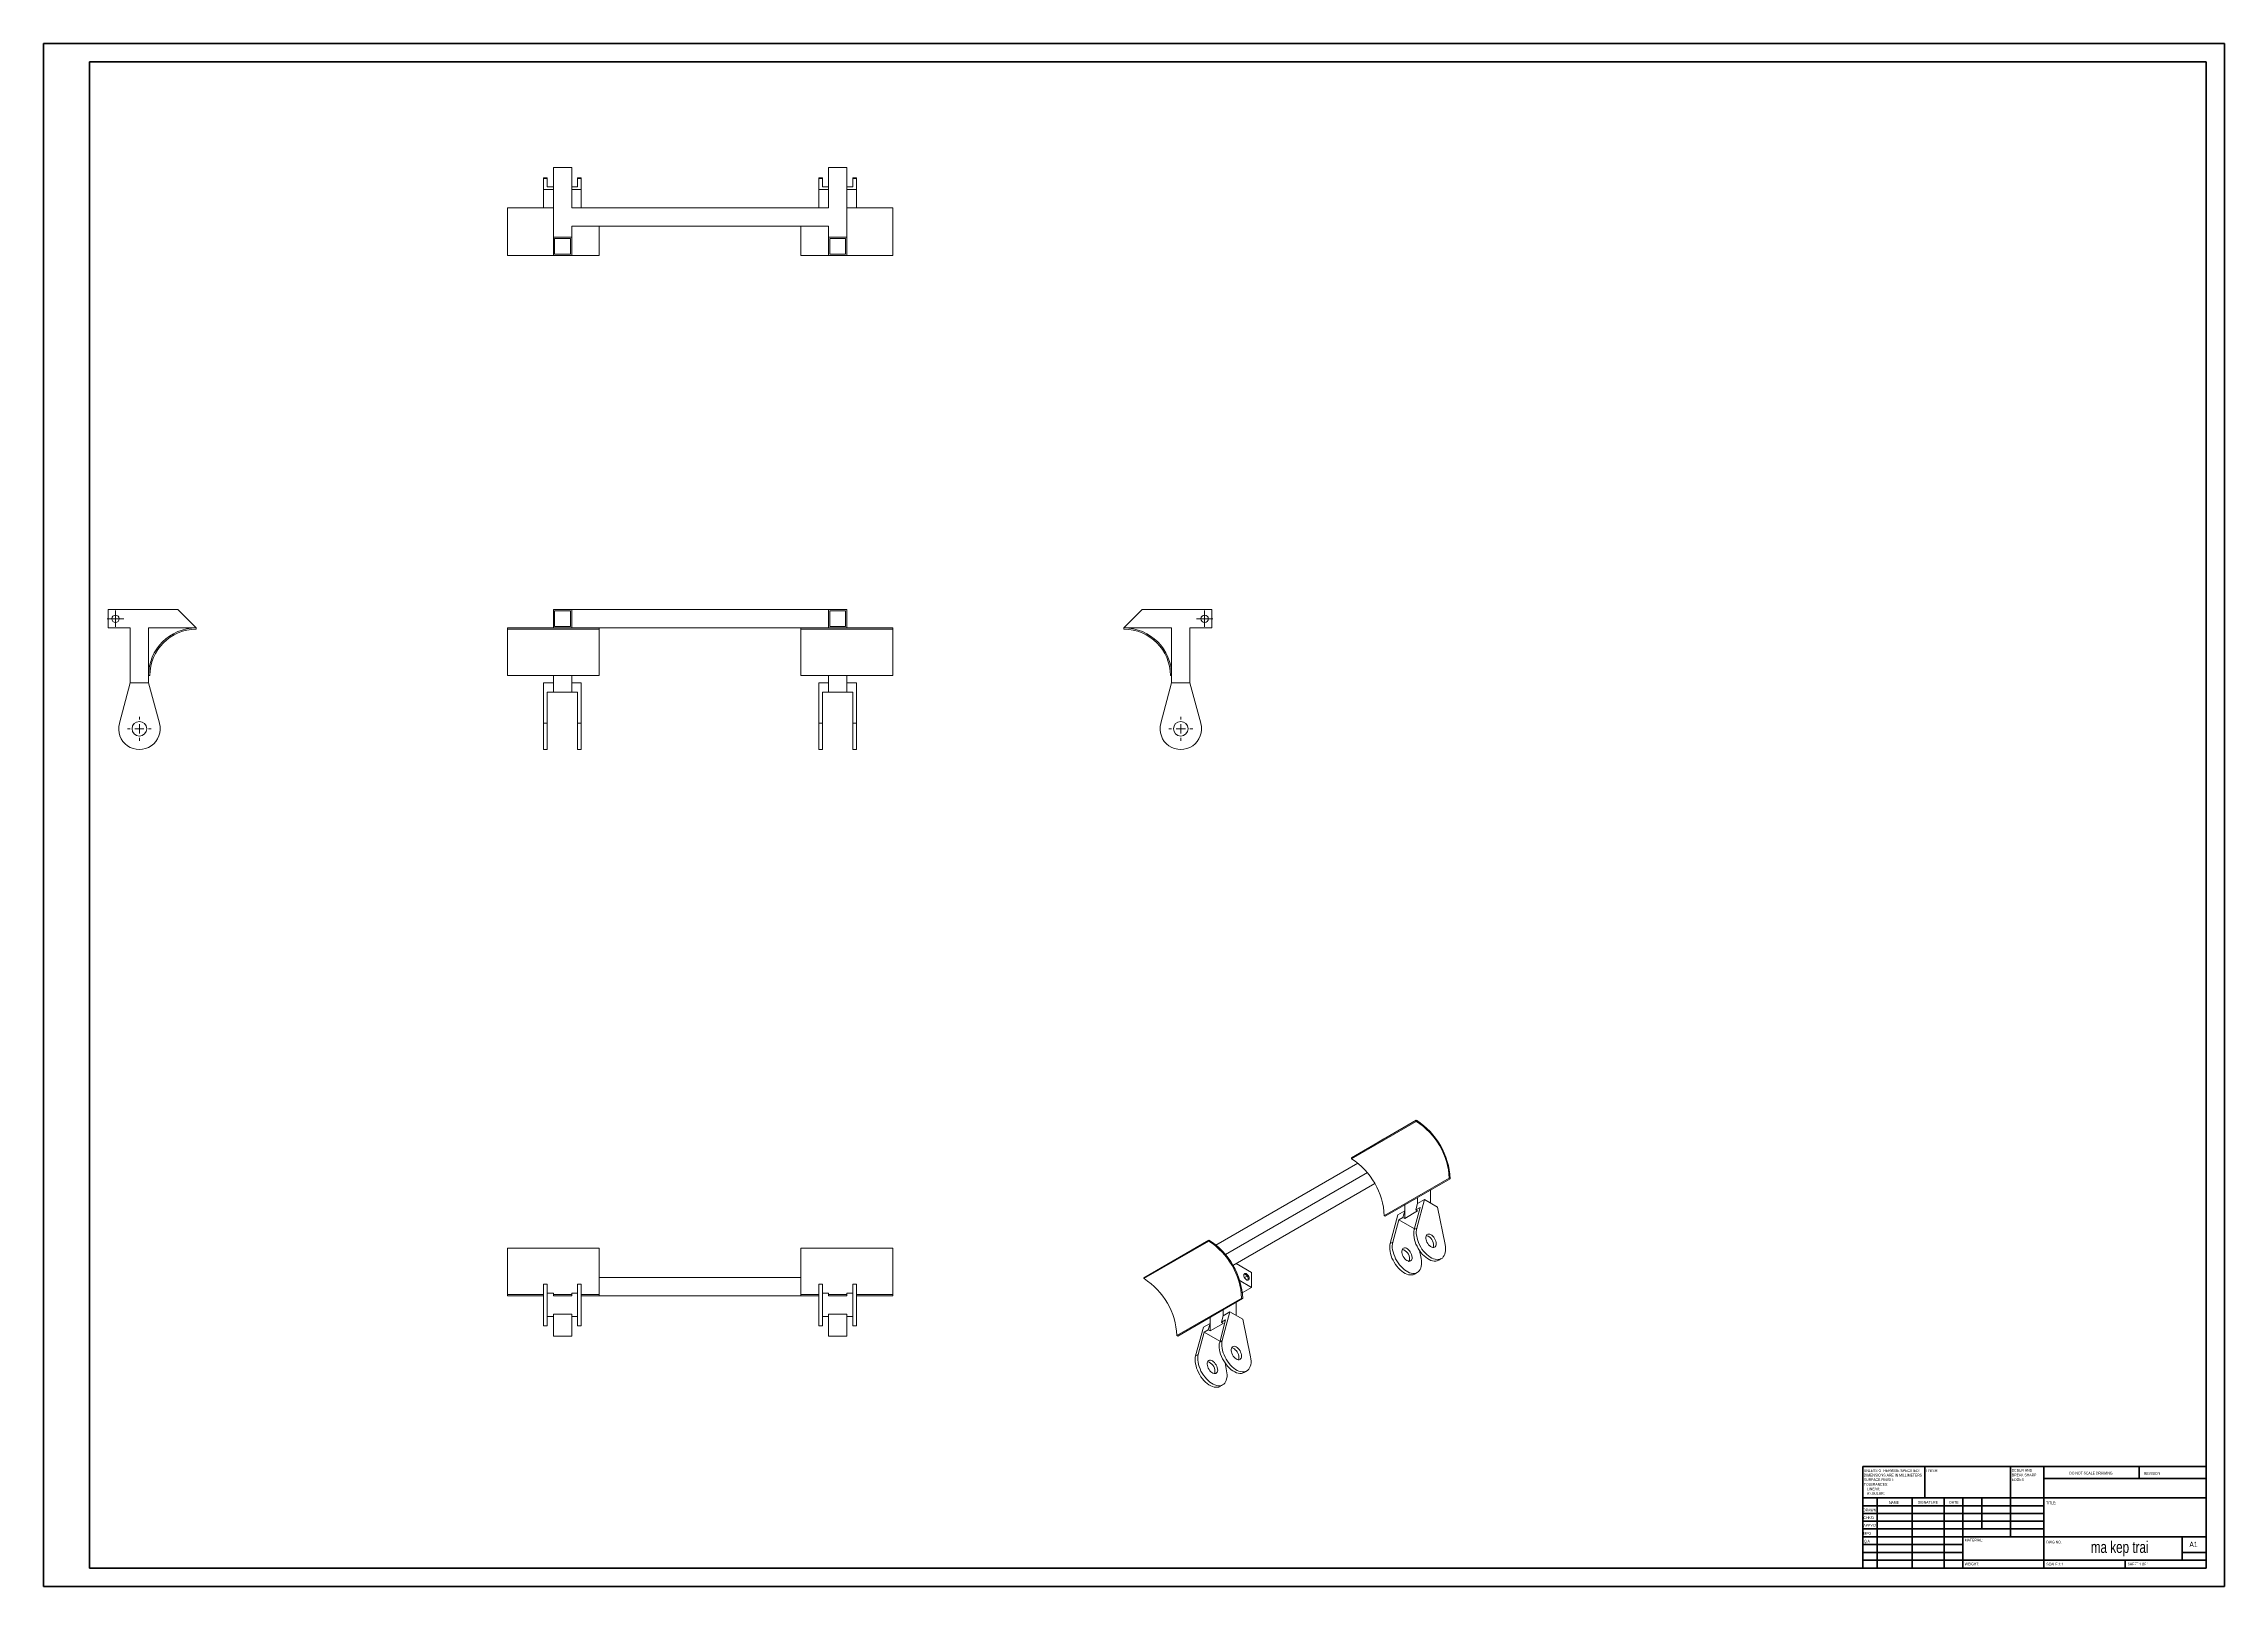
# Model space of a CAD drawing. Header units: millimetres. Extents: x 0 to 1189, y 0 to 841.
import ezdxf

# ---------------------------------------------------------------- set-up
doc = ezdxf.new("R2010")
doc.units = ezdxf.units.MM
doc.styles.add('SLDTEXTSTYLE0', font='TXT', dxfattribs={"width": 0.75})
doc.styles.add('SLDTEXTSTYLE1', font='TXT', dxfattribs={"width": 0.6875})

# ---------------------------------------------------------------- blocks, each defined once
blk = doc.blocks.new('SW_NOTE_0')
at = {"color": 0, "linetype": 'Continuous', "lineweight": 0, "char_height": 1.5, "attachment_point": 1, "style": 'SLDTEXTSTYLE0'}
for s, insert in [('DEBUR AND', (0, 1.9)), ('BREAK SHARP', (0, -0.6)), ('EDGES', (0, -3.1))]:
    blk.add_mtext(s, dxfattribs=dict(at, insert=insert))
blk = doc.blocks.new('SW_NOTE_1')
at = {"color": 0, "linetype": 'Continuous', "lineweight": 0, "char_height": 1.5, "attachment_point": 1, "style": 'SLDTEXTSTYLE0'}
for s, insert in [('UNLESS OTHERWISE SPECIFIED:', (0, 1.9)), ('TOLERANCES:', (0, -5.6)), ('DIMENSIONS ARE IN MILLIMETERS', (0, -0.6)), ('SURFACE FINISH:', (0, -3.1)), ('ANGULAR:', (1.7, -10.6)), ('LINEAR:', (1.7, -8.1))]:
    blk.add_mtext(s, dxfattribs=dict(at, insert=insert))
blk = doc.blocks.new('SW_CENTERMARKSYMBOL_0')
at = {"color": 0, "linetype": 'Continuous', "lineweight": 0}
for p, q in [((-5, 0), (-6.5, 0)), ((0, 0), (-2.5, 0)), ((0, 5), (0, 6.5)), ((0, 0), (0, 2.5)), ((0, 0), (0, -2.5)), ((0, 0), (2.5, 0)), ((5, 0), (6.5, 0)), ((0, -5), (0, -6.5))]:
    blk.add_line(p, q, dxfattribs=at)
blk = doc.blocks.new('SW_CENTERMARKSYMBOL_1')
at = {"color": 0, "linetype": 'Continuous', "lineweight": 0}
for p, q in [((-2.5, 0), (-4.5, 0)), ((0, 0), (-2.5, 0)), ((0, 2.5), (0, 4.5)), ((0, 0), (0, 2.5)), ((0, 0), (0, -2.5)), ((0, 0), (2.5, 0)), ((2.5, 0), (4.5, 0)), ((0, -2.5), (0, -4.5))]:
    blk.add_line(p, q, dxfattribs=at)
blk = doc.blocks.new('SW_CENTERMARKSYMBOL_2')
at = {"color": 0, "linetype": 'Continuous', "lineweight": 0}
for p, q in [((-5, 0), (-6.5, 0)), ((0, 0), (-2.5, 0)), ((0, 5), (0, 6.5)), ((0, 0), (0, 2.5)), ((0, 0), (0, -2.5)), ((0, 0), (2.5, 0)), ((5, 0), (6.5, 0)), ((0, -5), (0, -6.5))]:
    blk.add_line(p, q, dxfattribs=at)
blk = doc.blocks.new('SW_CENTERMARKSYMBOL_3')
at = {"color": 0, "linetype": 'Continuous', "lineweight": 0}
for p, q in [((-2.5, 0), (-4.5, 0)), ((0, 0), (-2.5, 0)), ((0, 2.5), (0, 4.5)), ((0, 0), (0, 2.5)), ((0, 0), (0, -2.5)), ((0, 0), (2.5, 0)), ((2.5, 0), (4.5, 0)), ((0, -2.5), (0, -4.5))]:
    blk.add_line(p, q, dxfattribs=at)

msp = doc.modelspace()

# ---------------------------------------------------------------- linework, layer by layer
at = {"color": 7, "linetype": 'Continuous', "lineweight": 40}
for p, q in [((0.1, 0.2), (0.1, 841.2)), ((0.1, 841.2), (1189.1, 841.2)), ((1189.1, 0.2), (1189.1, 841.2)), ((25.1, 10.2), (25.1, 831.2)), ((25.1, 831.2), (1179.1, 831.2)), ((1179.1, 10.2), (1179.1, 831.2)), ((991.9, 65.5), (1179.1, 65.5)), ((991.9, 65.5), (991.9, 10.2)), ((1025.7, 48.5), (1025.7, 65.5)), ((1072.5, 65.5), (1072.5, 27.2)), ((1090.7, 65.5), (1090.7, 10.2)), ((1142.7, 59.1), (1142.7, 65.5)), ((1179.1, 65.5), (1179.1, 10.2)), ((1179.1, 48.5), (991.9, 48.5)), ((999.7, 48.5), (999.7, 10.2)), ((1018.9, 48.5), (1018.9, 10.2)), ((1036.3, 48.5), (1036.3, 10.2)), ((1046.5, 10.2), (1046.5, 48.5)), ((1056.9, 31.5), (1056.9, 48.5)), ((1179.1, 59.1), (1090.7, 59.1)), ((1090.7, 44.2), (991.9, 44.2)), ((1090.7, 40), (991.9, 40)), ((1090.7, 35.7), (991.9, 35.7)), ((1090.7, 31.5), (991.9, 31.5)), ((1046.5, 27.2), (991.9, 27.2)), ((1046.5, 27.2), (1179.1, 27.2)), ((1166.1, 14.5), (1166.1, 27.2)), ((1046.5, 23), (991.9, 23)), ((1046.5, 18.7), (991.9, 18.7)), ((991.9, 14.5), (1179.1, 14.5)), ((1134.9, 10.2), (1134.9, 14.5)), ((1179.1, 18.7), (1166.1, 18.7)), ((0.1, 0.2), (1189.1, 0.2)), ((25.1, 10.2), (1179.1, 10.2))]:
    msp.add_line(p, q, dxfattribs=at)
at = {"color": 7, "linetype": 'Continuous', "lineweight": 15}
for p, q in [((288, 773.7), (278, 773.7)), ((278, 735.7), (278, 773.7)), ((288, 751.7), (288, 773.7)), ((428, 773.7), (438, 773.7)), ((428, 751.7), (428, 773.7)), ((438, 735.7), (438, 773.7)), ((274.7, 768), (272.7, 768)), ((272.7, 768), (272.7, 767.6)), ((272.7, 767.6), (274.7, 767.6)), ((272.7, 767.6), (272.7, 761.7)), ((272.7, 761.7), (278, 761.7)), ((272.7, 761.7), (272.7, 751.7)), ((274.7, 768), (274.7, 767.6)), ((274.7, 767.6), (274.7, 763.1)), ((274.7, 763.1), (278, 763.1)), ((288, 763.1), (291.2, 763.1)), ((293.2, 761.7), (288, 761.7)), ((293.2, 768), (291.2, 768)), ((291.2, 767.6), (291.2, 768)), ((291.2, 763.1), (291.2, 767.6)), ((293.2, 767.6), (291.2, 767.6)), ((293.2, 768), (293.2, 767.6)), ((293.2, 767.6), (293.2, 761.7)), ((293.2, 761.7), (293.2, 751.7)), ((424.7, 768), (422.7, 768)), ((422.7, 768), (422.7, 767.6)), ((422.7, 767.6), (424.7, 767.6)), ((422.7, 767.6), (422.7, 761.7)), ((422.7, 761.7), (428, 761.7)), ((422.7, 761.7), (422.7, 751.7)), ((424.7, 767.6), (424.7, 768)), ((424.7, 763.1), (424.7, 767.6)), ((428, 763.1), (424.7, 763.1)), ((441.2, 763.1), (438, 763.1)), ((443.2, 761.7), (438, 761.7)), ((443.2, 768), (441.2, 768)), ((441.2, 768), (441.2, 767.6)), ((441.2, 767.6), (441.2, 763.1)), ((443.2, 767.6), (441.2, 767.6)), ((443.2, 768), (443.2, 767.6)), ((443.2, 767.6), (443.2, 761.7)), ((443.2, 761.7), (443.2, 751.7)), ((253, 751.7), (278, 751.7)), ((253, 751.7), (253, 725.7)), ((288, 751.7), (428, 751.7)), ((463, 751.7), (438, 751.7)), ((463, 751.7), (463, 725.7)), ((288, 741.7), (428, 741.7)), ((288, 735.7), (288, 741.7)), ((303, 741.7), (303, 725.7)), ((413, 741.7), (413, 725.7)), ((428, 735.7), (428, 741.7)), ((253, 725.7), (303, 725.7)), ((288, 735.7), (278, 735.7)), ((278, 725.7), (278, 735.7)), ((278, 725.7), (288, 725.7)), ((278.7, 735), (287.3, 735)), ((278.7, 726.4), (278.7, 735)), ((287.3, 726.4), (278.7, 726.4)), ((287.3, 735), (287.3, 726.4)), ((288, 725.7), (288, 735.7)), ((463, 725.7), (413, 725.7)), ((428, 735.7), (438, 735.7)), ((428, 725.7), (428, 735.7)), ((438, 725.7), (428, 725.7)), ((437.3, 735), (428.7, 735)), ((428.7, 735), (428.7, 726.4)), ((428.7, 726.4), (437.3, 726.4)), ((437.3, 726.4), (437.3, 735)), ((438, 725.7), (438, 735.7)), ((35.3, 532.7), (35.3, 522.7)), ((73.3, 532.7), (35.3, 532.7)), ((83.3, 522.7), (73.3, 532.7)), ((288, 532.7), (278, 532.7)), ((278, 522.7), (278, 532.7)), ((278.7, 532), (287.3, 532)), ((278.7, 523.4), (278.7, 532)), ((287.3, 523.4), (278.7, 523.4)), ((287.3, 532), (287.3, 523.4)), ((288, 522.7), (288, 532.7)), ((288, 532.7), (428, 532.7)), ((428, 522.7), (428, 532.7)), ((428, 532.7), (438, 532.7)), ((437.3, 532), (428.7, 532)), ((428.7, 532), (428.7, 523.4)), ((428.7, 523.4), (437.3, 523.4)), ((437.3, 523.4), (437.3, 532)), ((438, 522.7), (438, 532.7)), ((589.1, 522.7), (599.1, 532.7)), ((599.1, 532.7), (637.1, 532.7)), ((637.1, 532.7), (637.1, 522.7)), ((47.3, 522.7), (35.3, 522.7)), ((47.3, 492.7), (47.3, 522.7)), ((83.3, 522.7), (57.3, 522.7)), ((57.3, 522.7), (57.3, 492.7)), ((83.3, 522.7), (83.3, 522)), ((253, 522.7), (253, 522)), ((253, 522.7), (303, 522.7)), ((253, 522), (303, 522)), ((253, 496.7), (253, 522)), ((278, 522.7), (288, 522.7)), ((303, 522.7), (413, 522.7)), ((303, 522.7), (303, 522)), ((303, 496.7), (303, 522)), ((463, 522.7), (413, 522.7)), ((413, 522.7), (413, 522)), ((463, 522), (413, 522)), ((413, 496.7), (413, 522)), ((438, 522.7), (428, 522.7)), ((463, 522.7), (463, 522)), ((463, 496.7), (463, 522)), ((589.1, 522.7), (615.1, 522.7)), ((589.1, 522.7), (589.1, 522)), ((615.1, 522.7), (615.1, 492.7)), ((625.1, 522.7), (637.1, 522.7)), ((625.1, 492.7), (625.1, 522.7)), ((41.4, 470.7), (47.3, 492.7)), ((47.3, 492.7), (57.3, 492.7)), ((58, 496.7), (57.3, 496.7)), ((57.3, 492.7), (63.2, 470.7)), ((253, 496.7), (303, 496.7)), ((272.7, 492.7), (278, 492.7)), ((272.7, 492.7), (272.7, 470.7)), ((278, 487.7), (274.7, 487.7)), ((274.7, 487.7), (274.7, 470.7)), ((278, 496.7), (278, 492.7)), ((278, 492.7), (278, 487.7)), ((278, 487.7), (288, 487.7)), ((288, 496.7), (288, 492.7)), ((288, 492.7), (288, 487.7)), ((293.2, 492.7), (288, 492.7)), ((291.2, 487.7), (288, 487.7)), ((291.2, 470.7), (291.2, 487.7)), ((293.2, 492.7), (293.2, 470.7)), ((463, 496.7), (413, 496.7)), ((422.7, 492.7), (428, 492.7)), ((422.7, 492.7), (422.7, 470.7)), ((424.7, 487.7), (428, 487.7)), ((424.7, 470.7), (424.7, 487.7)), ((428, 496.7), (428, 492.7)), ((428, 492.7), (428, 487.7)), ((438, 487.7), (428, 487.7)), ((438, 496.7), (438, 492.7)), ((438, 492.7), (438, 487.7)), ((443.2, 492.7), (438, 492.7)), ((438, 487.7), (441.2, 487.7)), ((441.2, 487.7), (441.2, 470.7)), ((443.2, 492.7), (443.2, 470.7)), ((615.1, 492.7), (609.2, 470.7)), ((614.4, 496.7), (615.1, 496.7)), ((625.1, 492.7), (615.1, 492.7)), ((631, 470.7), (625.1, 492.7)), ((272.7, 470.7), (274.7, 470.7)), ((272.7, 470.7), (272.7, 456.4)), ((274.7, 470.7), (274.7, 456.4)), ((293.2, 470.7), (291.2, 470.7)), ((291.2, 456.4), (291.2, 470.7)), ((293.2, 470.7), (293.2, 456.4)), ((422.7, 470.7), (422.7, 456.4)), ((422.7, 470.7), (424.7, 470.7)), ((424.7, 456.4), (424.7, 470.7)), ((443.2, 470.7), (441.2, 470.7)), ((441.2, 470.7), (441.2, 456.4)), ((443.2, 470.7), (443.2, 456.4)), ((272.7, 456.4), (274.7, 456.4)), ((291.2, 456.4), (293.2, 456.4)), ((422.7, 456.4), (424.7, 456.4)), ((441.2, 456.4), (443.2, 456.4)), ((748.5, 254.3), (713.2, 233.9)), ((748.5, 253.7), (713.2, 233.3)), ((748.5, 254.3), (748.5, 253.7)), ((730.8, 244.1), (723.8, 240)), ((723.8, 240), (730.8, 244.1)), ((730.8, 244.1), (724.8, 240.6)), ((724.8, 240.6), (730.8, 244.1)), ((730.8, 244.1), (737.9, 248.1)), ((730.8, 244.1), (737.9, 248.1)), ((730.8, 244.1), (736.9, 247.6)), ((736.9, 247.6), (730.8, 244.1)), ((730.8, 244.1), (730.8, 244.1)), ((737.9, 248.1), (737.9, 248.1)), ((639.2, 186.3), (716.6, 230.9)), ((713.2, 233.9), (713.2, 233.3)), ((644.4, 181.1), (721.8, 225.8)), ((648.4, 175.2), (725.8, 219.9)), ((766.4, 222.7), (731.1, 202.3)), ((766.9, 222.4), (731.6, 202)), ((756.3, 209.2), (756.3, 216.3)), ((766.4, 222.7), (766.9, 222.4)), ((731.1, 202.3), (731.6, 202)), ((738.4, 202.7), (734.3, 187.1)), ((738.4, 202.7), (742.2, 204.9)), ((742.2, 204.9), (741.2, 201.3)), ((742.2, 208.1), (742.2, 204.9)), ((749.2, 204.9), (742.2, 200.8)), ((742.2, 204.9), (742.2, 200.8)), ((750.6, 206.7), (747.4, 194.7)), ((749.2, 209), (748.3, 205.4)), ((748.3, 205.4), (750.6, 206.7)), ((749.2, 204.9), (748.3, 205.4)), ((752.9, 211.1), (748.8, 195.5)), ((749.2, 212.2), (749.2, 209)), ((752.9, 211.1), (749.2, 209)), ((760, 207), (752.9, 211.1)), ((764.2, 186.6), (760, 207)), ((735.7, 187.9), (738.9, 200)), ((738.9, 200), (741.2, 201.3)), ((738.9, 200), (747.5, 195.1)), ((741.2, 201.3), (742.2, 200.8)), ((748.8, 195.5), (747.4, 194.7)), ((253, 184.6), (303, 184.6)), ((253, 159.3), (253, 184.6)), ((303, 159.3), (303, 184.6)), ((463, 184.6), (413, 184.6)), ((413, 159.3), (413, 184.6)), ((463, 159.3), (463, 184.6)), ((600, 168.5), (635.4, 189)), ((600, 168), (635.4, 188.4)), ((617.7, 178.8), (624.8, 182.8)), ((617.7, 178.8), (624.8, 182.8)), ((618.7, 179.3), (624.8, 182.8)), ((624.8, 182.8), (618.7, 179.3)), ((624.8, 182.8), (631.9, 186.9)), ((631.9, 186.9), (624.8, 182.8)), ((630.9, 186.3), (624.8, 182.8)), ((624.8, 182.8), (630.9, 186.3)), ((624.8, 182.8), (624.8, 182.8)), ((631.9, 186.9), (631.9, 186.9)), ((635.4, 189), (635.4, 188.4)), ((734.3, 187.1), (735.7, 187.9)), ((750.2, 183.3), (751.1, 179)), ((760.7, 178), (762.1, 178.9)), ((303, 168.6), (413, 168.6)), ((600, 168.5), (600, 168)), ((650.2, 176.3), (658.7, 171.4)), ((652, 167.1), (658.7, 163.2)), ((656.3, 169.4), (654.8, 168.6)), ((658.7, 163.2), (658.7, 171.4)), ((747.6, 170.5), (749, 171.3)), ((253, 159.3), (253, 158.6)), ((253, 159.3), (272.7, 159.3)), ((253, 158.6), (272.7, 158.6)), ((274.7, 164.9), (272.7, 164.9)), ((272.7, 164.9), (272.7, 142.3)), ((274.7, 164.9), (274.7, 142.3)), ((278, 160), (274.7, 160)), ((278, 158.6), (278, 160)), ((278, 159.3), (288, 159.3)), ((278, 158.6), (288, 158.6)), ((288, 160), (288, 158.6)), ((291.2, 160), (288, 160)), ((293.2, 164.9), (291.2, 164.9)), ((291.2, 142.3), (291.2, 164.9)), ((293.2, 164.9), (293.2, 142.3)), ((293.2, 159.3), (303, 159.3)), ((293.2, 158.6), (303, 158.6)), ((303, 159.3), (303, 158.6)), ((303, 158.6), (413, 158.6)), ((422.7, 159.3), (413, 159.3)), ((413, 159.3), (413, 158.6)), ((422.7, 158.6), (413, 158.6)), ((424.7, 164.9), (422.7, 164.9)), ((422.7, 164.9), (422.7, 142.3)), ((424.7, 142.3), (424.7, 164.9)), ((424.7, 160), (428, 160)), ((428, 160), (428, 158.6)), ((438, 159.3), (428, 159.3)), ((438, 158.6), (428, 158.6)), ((438, 158.6), (438, 160)), ((438, 160), (441.2, 160)), ((443.2, 164.9), (441.2, 164.9)), ((441.2, 164.9), (441.2, 142.3)), ((443.2, 164.9), (443.2, 142.3)), ((463, 159.3), (443.2, 159.3)), ((463, 158.6), (443.2, 158.6)), ((463, 159.3), (463, 158.6)), ((617.9, 137), (653.3, 157.4)), ((618.4, 136.7), (653.8, 157.1)), ((650.2, 147.9), (650.2, 155.1)), ((653.3, 157.4), (653.8, 157.1)), ((653.6, 160.3), (658.7, 163.2)), ((274.7, 147.3), (278, 147.3)), ((278, 148.6), (288, 148.6)), ((278, 147.3), (278, 148.6)), ((278, 147.3), (278, 136.6)), ((288, 148.6), (288, 147.3)), ((288, 147.3), (291.2, 147.3)), ((288, 147.3), (288, 136.6)), ((428, 147.3), (424.7, 147.3)), ((428, 148.6), (428, 147.3)), ((438, 148.6), (428, 148.6)), ((428, 147.3), (428, 136.6)), ((438, 147.3), (438, 148.6)), ((441.2, 147.3), (438, 147.3)), ((438, 147.3), (438, 136.6)), ((632.4, 141.5), (636.1, 143.6)), ((636.1, 143.6), (635.1, 140.1)), ((636.1, 146.9), (636.1, 143.6)), ((636.1, 139.6), (643.2, 143.6)), ((636.1, 143.6), (636.1, 139.6)), ((641.3, 133.4), (644.5, 145.5)), ((643.2, 147.7), (642.2, 144.2)), ((644.5, 145.5), (642.2, 144.2)), ((642.2, 144.2), (643.2, 143.6)), ((646.9, 149.9), (642.7, 134.3)), ((643.2, 151), (643.2, 147.7)), ((646.9, 149.9), (643.2, 147.7)), ((654, 145.8), (646.9, 149.9)), ((658.1, 125.3), (654, 145.8)), ((272.7, 142.3), (274.7, 142.3)), ((278, 136.6), (288, 136.6)), ((291.2, 142.3), (293.2, 142.3)), ((422.7, 142.3), (424.7, 142.3)), ((438, 136.6), (428, 136.6)), ((441.2, 142.3), (443.2, 142.3)), ((617.9, 137), (618.4, 136.7)), ((632.4, 141.5), (628.2, 125.9)), ((632.9, 138.8), (629.6, 126.7)), ((635.1, 140.1), (632.9, 138.8)), ((632.9, 138.8), (641.4, 133.8)), ((636.1, 139.6), (635.1, 140.1)), ((642.7, 134.3), (641.3, 133.4)), ((628.2, 125.9), (629.6, 126.7)), ((645, 117.8), (644.2, 122)), ((641.6, 109.3), (643, 110.1)), ((654.6, 116.8), (656.1, 117.6))]:
    msp.add_line(p, q, dxfattribs=at)
at = {"color": 7, "linetype": 'Continuous', "lineweight": 15, "flags": 128}
for points in [[(747.4, 194.7), (747.2, 193.7), (747.1, 192.7), (747.1, 191.6), (747.3, 190.4), (747.5, 189.2), (747.9, 188), (748.3, 186.8), (748.9, 185.6), (749.5, 184.4), (750.2, 183.3), (751, 182.2), (751.9, 181.2), (752.7, 180.4), (753.7, 179.6), (754.6, 178.9), (755.5, 178.4), (756.5, 177.9), (757.4, 177.7), (758.3, 177.5), (759.1, 177.5), (759.9, 177.7), (760.6, 178), (760.7, 178)], [(748.8, 195.5), (748.6, 194.5), (748.5, 193.5), (748.5, 192.4), (748.7, 191.2), (748.9, 190), (749.3, 188.8), (749.7, 187.6), (750.3, 186.4), (750.9, 185.2), (751.6, 184.1), (752.4, 183), (753.3, 182.1), (754.2, 181.2), (755.1, 180.4), (756, 179.7), (757, 179.2), (757.9, 178.8), (758.8, 178.5), (759.7, 178.3), (760.5, 178.4), (761.3, 178.5), (762, 178.8), (762.7, 179.2), (763.2, 179.8), (763.7, 180.5), (764, 181.3), (764.3, 182.2), (764.4, 183.2), (764.5, 184.3), (764.4, 185.4), (764.2, 186.6)], [(759.3, 187), (759.3, 187.7), (759.1, 188.4), (758.8, 189.2), (758.4, 189.9), (758, 190.6), (757.5, 191.1), (756.9, 191.6), (756.3, 192), (755.8, 192.2), (755.2, 192.3), (754.7, 192.2), (754.3, 192), (754, 191.7), (753.8, 191.2), (753.7, 190.6), (753.7, 189.9), (753.8, 189.2), (754, 188.5), (754.3, 187.8), (754.7, 187.1), (755.2, 186.4), (755.8, 185.9), (756.3, 185.5), (756.9, 185.2), (757.5, 185), (758, 185), (758.4, 185.2), (758.8, 185.4), (759.1, 185.9), (759.3, 186.4), (759.3, 187)], [(734.3, 187.1), (734.1, 186.2), (734, 185.1), (734, 184), (734.2, 182.8), (734.4, 181.7), (734.8, 180.4), (735.2, 179.2), (735.8, 178), (736.4, 176.9), (737.2, 175.7), (737.9, 174.7), (738.8, 173.7), (739.7, 172.8), (740.6, 172), (741.5, 171.3), (742.5, 170.8), (743.4, 170.4), (744.3, 170.1), (745.2, 170), (746, 170), (746.8, 170.1), (747.5, 170.4), (747.6, 170.5)], [(751.1, 179), (751.3, 177.8), (751.4, 176.7), (751.3, 175.6), (751.2, 174.7), (751, 173.7), (750.6, 172.9), (750.1, 172.3), (749.6, 171.7), (748.9, 171.3), (748.2, 171), (747.4, 170.8), (746.6, 170.8), (745.7, 170.9), (744.8, 171.2), (743.9, 171.6), (742.9, 172.2), (742, 172.8), (741.1, 173.6), (740.2, 174.5), (739.3, 175.5), (738.6, 176.5), (737.8, 177.7), (737.2, 178.8), (736.7, 180), (736.2, 181.3), (735.8, 182.5), (735.6, 183.7), (735.4, 184.8), (735.4, 185.9), (735.5, 187), (735.7, 187.9)], [(743.4, 177.8), (742.8, 178.2), (742.3, 178.7), (741.8, 179.3), (741.3, 180), (741, 180.8), (740.7, 181.5), (740.6, 182.2), (740.6, 182.9), (740.7, 183.5), (740.9, 184), (741.2, 184.4), (741.6, 184.6), (742, 184.7), (742.6, 184.7), (743.1, 184.5), (743.7, 184.2), (744.2, 183.7), (744.8, 183.2), (745.2, 182.5), (745.6, 181.8), (745.9, 181.1), (746.1, 180.3), (746.2, 179.6), (746.2, 179), (746.1, 178.4), (745.8, 178), (745.4, 177.7), (745, 177.5), (744.5, 177.4), (744, 177.6), (743.4, 177.8)], [(657.3, 168.1), (657.3, 168.6), (657.1, 169.2), (656.8, 169.7), (656.5, 170.1), (656.1, 170.5), (655.7, 170.7), (655.3, 170.8), (655, 170.7), (654.7, 170.5), (654.5, 170.2), (654.5, 169.8), (654.5, 169.3), (654.7, 168.8), (655, 168.3), (655.3, 167.8), (655.7, 167.5), (656.1, 167.2), (656.5, 167.1), (656.8, 167.2), (657.1, 167.4), (657.3, 167.7), (657.3, 168.1)], [(654.7, 170.5), (655, 170.5), (655.4, 170.3)], [(654.6, 116.8), (654.5, 116.8), (653.8, 116.5), (653.1, 116.3), (652.2, 116.3), (651.3, 116.4), (650.4, 116.7), (649.5, 117.1), (648.5, 117.7), (647.6, 118.3), (646.7, 119.1), (645.8, 120), (645, 121), (644.2, 122), (643.5, 123.2), (642.8, 124.3), (642.3, 125.5), (641.8, 126.8), (641.4, 128), (641.2, 129.2), (641, 130.3), (641, 131.4), (641.1, 132.5), (641.3, 133.4)], [(642.7, 134.3), (642.5, 133.3), (642.4, 132.3), (642.5, 131.1), (642.6, 130), (642.9, 128.8), (643.2, 127.6), (643.7, 126.4), (644.2, 125.2), (644.9, 124), (645.6, 122.9), (646.4, 121.8), (647.2, 120.8), (648.1, 119.9), (649, 119.2), (649.9, 118.5), (650.9, 117.9), (651.8, 117.5), (652.7, 117.3), (653.6, 117.1), (654.5, 117.1), (655.2, 117.3), (656, 117.6), (656.6, 118), (657.2, 118.6), (657.6, 119.3), (658, 120.1), (658.2, 121), (658.4, 122), (658.4, 123), (658.3, 124.2), (658.1, 125.3)], [(653.2, 125.8), (653.2, 126.5), (653, 127.2), (652.7, 127.9), (652.4, 128.7), (651.9, 129.3), (651.4, 129.9), (650.8, 130.4), (650.3, 130.8), (649.7, 131), (649.2, 131.1), (648.7, 131), (648.3, 130.8), (647.9, 130.4), (647.7, 130), (647.6, 129.4), (647.6, 128.7), (647.7, 128), (647.9, 127.3), (648.3, 126.5), (648.7, 125.8), (649.2, 125.2), (649.7, 124.7), (650.3, 124.2), (650.8, 123.9), (651.4, 123.8), (651.9, 123.8), (652.4, 123.9), (652.7, 124.2), (653, 124.6), (653.2, 125.2), (653.2, 125.8)], [(628.2, 125.9), (628, 124.9), (627.9, 123.9), (628, 122.8), (628.1, 121.6), (628.4, 120.4), (628.7, 119.2), (629.2, 118), (629.7, 116.8), (630.4, 115.6), (631.1, 114.5), (631.9, 113.4), (632.7, 112.5), (633.6, 111.6), (634.5, 110.8), (635.4, 110.1), (636.4, 109.6), (637.3, 109.2), (638.2, 108.9), (639.1, 108.8), (640, 108.8), (640.8, 108.9), (641.5, 109.2), (641.6, 109.3)], [(629.6, 126.7), (629.4, 125.7), (629.4, 124.7), (629.4, 123.6), (629.5, 122.4), (629.8, 121.2), (630.1, 120), (630.6, 118.8), (631.1, 117.6), (631.8, 116.4), (632.5, 115.3), (633.3, 114.3), (634.1, 113.3), (635, 112.4), (635.9, 111.6), (636.9, 110.9), (637.8, 110.4), (638.7, 110), (639.7, 109.7), (640.5, 109.6), (641.4, 109.6), (642.2, 109.7), (642.9, 110), (643.5, 110.5), (644.1, 111), (644.5, 111.7), (644.9, 112.5), (645.1, 113.4), (645.3, 114.4), (645.3, 115.5), (645.2, 116.6), (645, 117.8)], [(637.3, 123.1), (636.8, 123.4), (636.2, 123.5), (635.7, 123.5), (635.3, 123.3), (634.9, 123), (634.7, 122.5), (634.5, 122), (634.5, 121.3), (634.6, 120.6), (634.8, 119.9), (635.1, 119.2), (635.5, 118.4), (636, 117.8), (636.5, 117.2), (637, 116.8), (637.6, 116.4), (638.2, 116.3), (638.7, 116.2), (639.2, 116.3), (639.6, 116.6), (639.9, 117), (640.1, 117.5), (640.2, 118.1), (640.1, 118.7), (640, 119.5), (639.7, 120.2), (639.4, 120.9), (638.9, 121.6), (638.4, 122.2), (637.9, 122.7), (637.3, 123.1)], [(647.8, 130.2), (648.2, 130.2), (648.7, 130), (649.3, 129.7), (649.8, 129.2), (650.4, 128.7), (650.8, 128), (651.2, 127.3), (651.5, 126.6), (651.7, 125.8), (651.8, 125.1), (651.8, 124.5), (651.7, 123.9), (651.6, 123.8)]]:
    msp.add_lwpolyline(points, dxfattribs=at)
at = {"color": 7, "linetype": 'Continuous', "lineweight": 15}
for centre, radius in [((39.3, 527.7), 2), ((633.1, 527.7), 2), ((52.3, 467.7), 4), ((620.1, 467.7), 4)]:
    msp.add_circle(centre, radius, dxfattribs=at)
for centre, radius, start, end in [((83.3, 496.7), 26, 90, 180), ((83.3, 496.7), 25.3, 90, 180), ((589.1, 496.7), 26, 0, 90), ((589.1, 496.7), 25.3, 0, 90), ((52.3, 467.7), 11.3, 165.0186, 14.9814), ((620.1, 467.7), 11.3, 165.0186, 14.9814), ((727, 220.6), 40, 2.6055, 57.3945), ((727.6, 220.9), 38.9, 2.6055, 57.3945), ((692.2, 200.5), 38.9, 2.6055, 57.3945), ((753.7, 188.9), 2.54, 57.8248, 85.7782), ((752.4, 186.4), 5.41, 345.1951, 60.6323), ((613.9, 155.3), 40, 2.6055, 57.3945), ((614.4, 155.6), 38.9, 2.6055, 57.3945), ((739.4, 178.7), 5.41, 359.3672, 74.8002), ((742.3, 178.5), 2.54, 334.2181, 2.1784), ((579.1, 135.2), 38.9, 2.6055, 57.3945), ((654.2, 168), 2.57, 339.731, 62.2708), ((633.3, 117.5), 5.41, 359.3672, 74.8002), ((636.2, 117.3), 2.54, 334.2181, 2.1784)]:
    msp.add_arc(centre, radius, start, end, dxfattribs=at)

# ---------------------------------------------------------------- block references
at = {"color": 7, "linetype": 'Continuous', "lineweight": 0}
for name, p in [('SW_CENTERMARKSYMBOL_3', (39.3, 527.7)), ('SW_CENTERMARKSYMBOL_1', (633.1, 527.7)), ('SW_CENTERMARKSYMBOL_2', (52.3, 467.7)), ('SW_CENTERMARKSYMBOL_0', (620.1, 467.7)), ('SW_NOTE_1', (992.5, 62.2)), ('SW_NOTE_0', (1073.2, 62.3))]:
    msp.add_blockref(name, p, dxfattribs=at)

# ---------------------------------------------------------------- texts
for s, insert, char_height, attachment_point, style in [('FINISH:', (1026.3, 64.1), 1.5, 1, 'SLDTEXTSTYLE0'), ('DO NOT SCALE DRAWING', (1104.5, 62.7), 1.5, 1, 'SLDTEXTSTYLE0'), ('REVISION', (1145.2, 62.5), 1.5, 1, 'SLDTEXTSTYLE0'), ('DRAWN', (992.1, 42.6), 1.5, 1, 'SLDTEXTSTYLE0'), ("CHK'D", (992.3, 38.4), 1.5, 1, 'SLDTEXTSTYLE0'), ('NAME', (1006.2, 46.7), 1.5, 1, 'SLDTEXTSTYLE0'), ('SIGNATURE', (1021.9, 46.8), 1.5, 1, 'SLDTEXTSTYLE0'), ('DATE', (1039.1, 46.8), 1.5, 1, 'SLDTEXTSTYLE0'), ('TITLE:', (1091.8, 46.5), 1.5, 1, 'SLDTEXTSTYLE0'), ("APPV'D", (992.3, 34.3), 1.5, 1, 'SLDTEXTSTYLE0'), ('MFG', (992.3, 29.9), 1.5, 1, 'SLDTEXTSTYLE0'), ('Q.A', (992.5, 25.6), 1.5, 1, 'SLDTEXTSTYLE0'), ('MATERIAL:', (1047.5, 26.2), 1.5, 1, 'SLDTEXTSTYLE0'), ('DWG NO.', (1092, 25.1), 1.5, 1, 'SLDTEXTSTYLE0'), ('ma kep trai', (1132, 24.8), 6.35, 2, 'SLDTEXTSTYLE0'), ('A1', (1170, 24.5), 2.91, 1, 'SLDTEXTSTYLE0'), ('WEIGHT:', (1047.5, 13.2), 1.5, 1, 'SLDTEXTSTYLE0'), ('SCALE:1:1', (1092, 13.1), 1.5, 1, 'SLDTEXTSTYLE0'), ('SHEET 1 OF 1', (1136.4, 13.1), 1.5, 1, 'SLDTEXTSTYLE1')]:
    msp.add_mtext(s, dxfattribs=dict(at, insert=insert, char_height=char_height, attachment_point=attachment_point, style=style))

doc.saveas('drawing.dxf')
